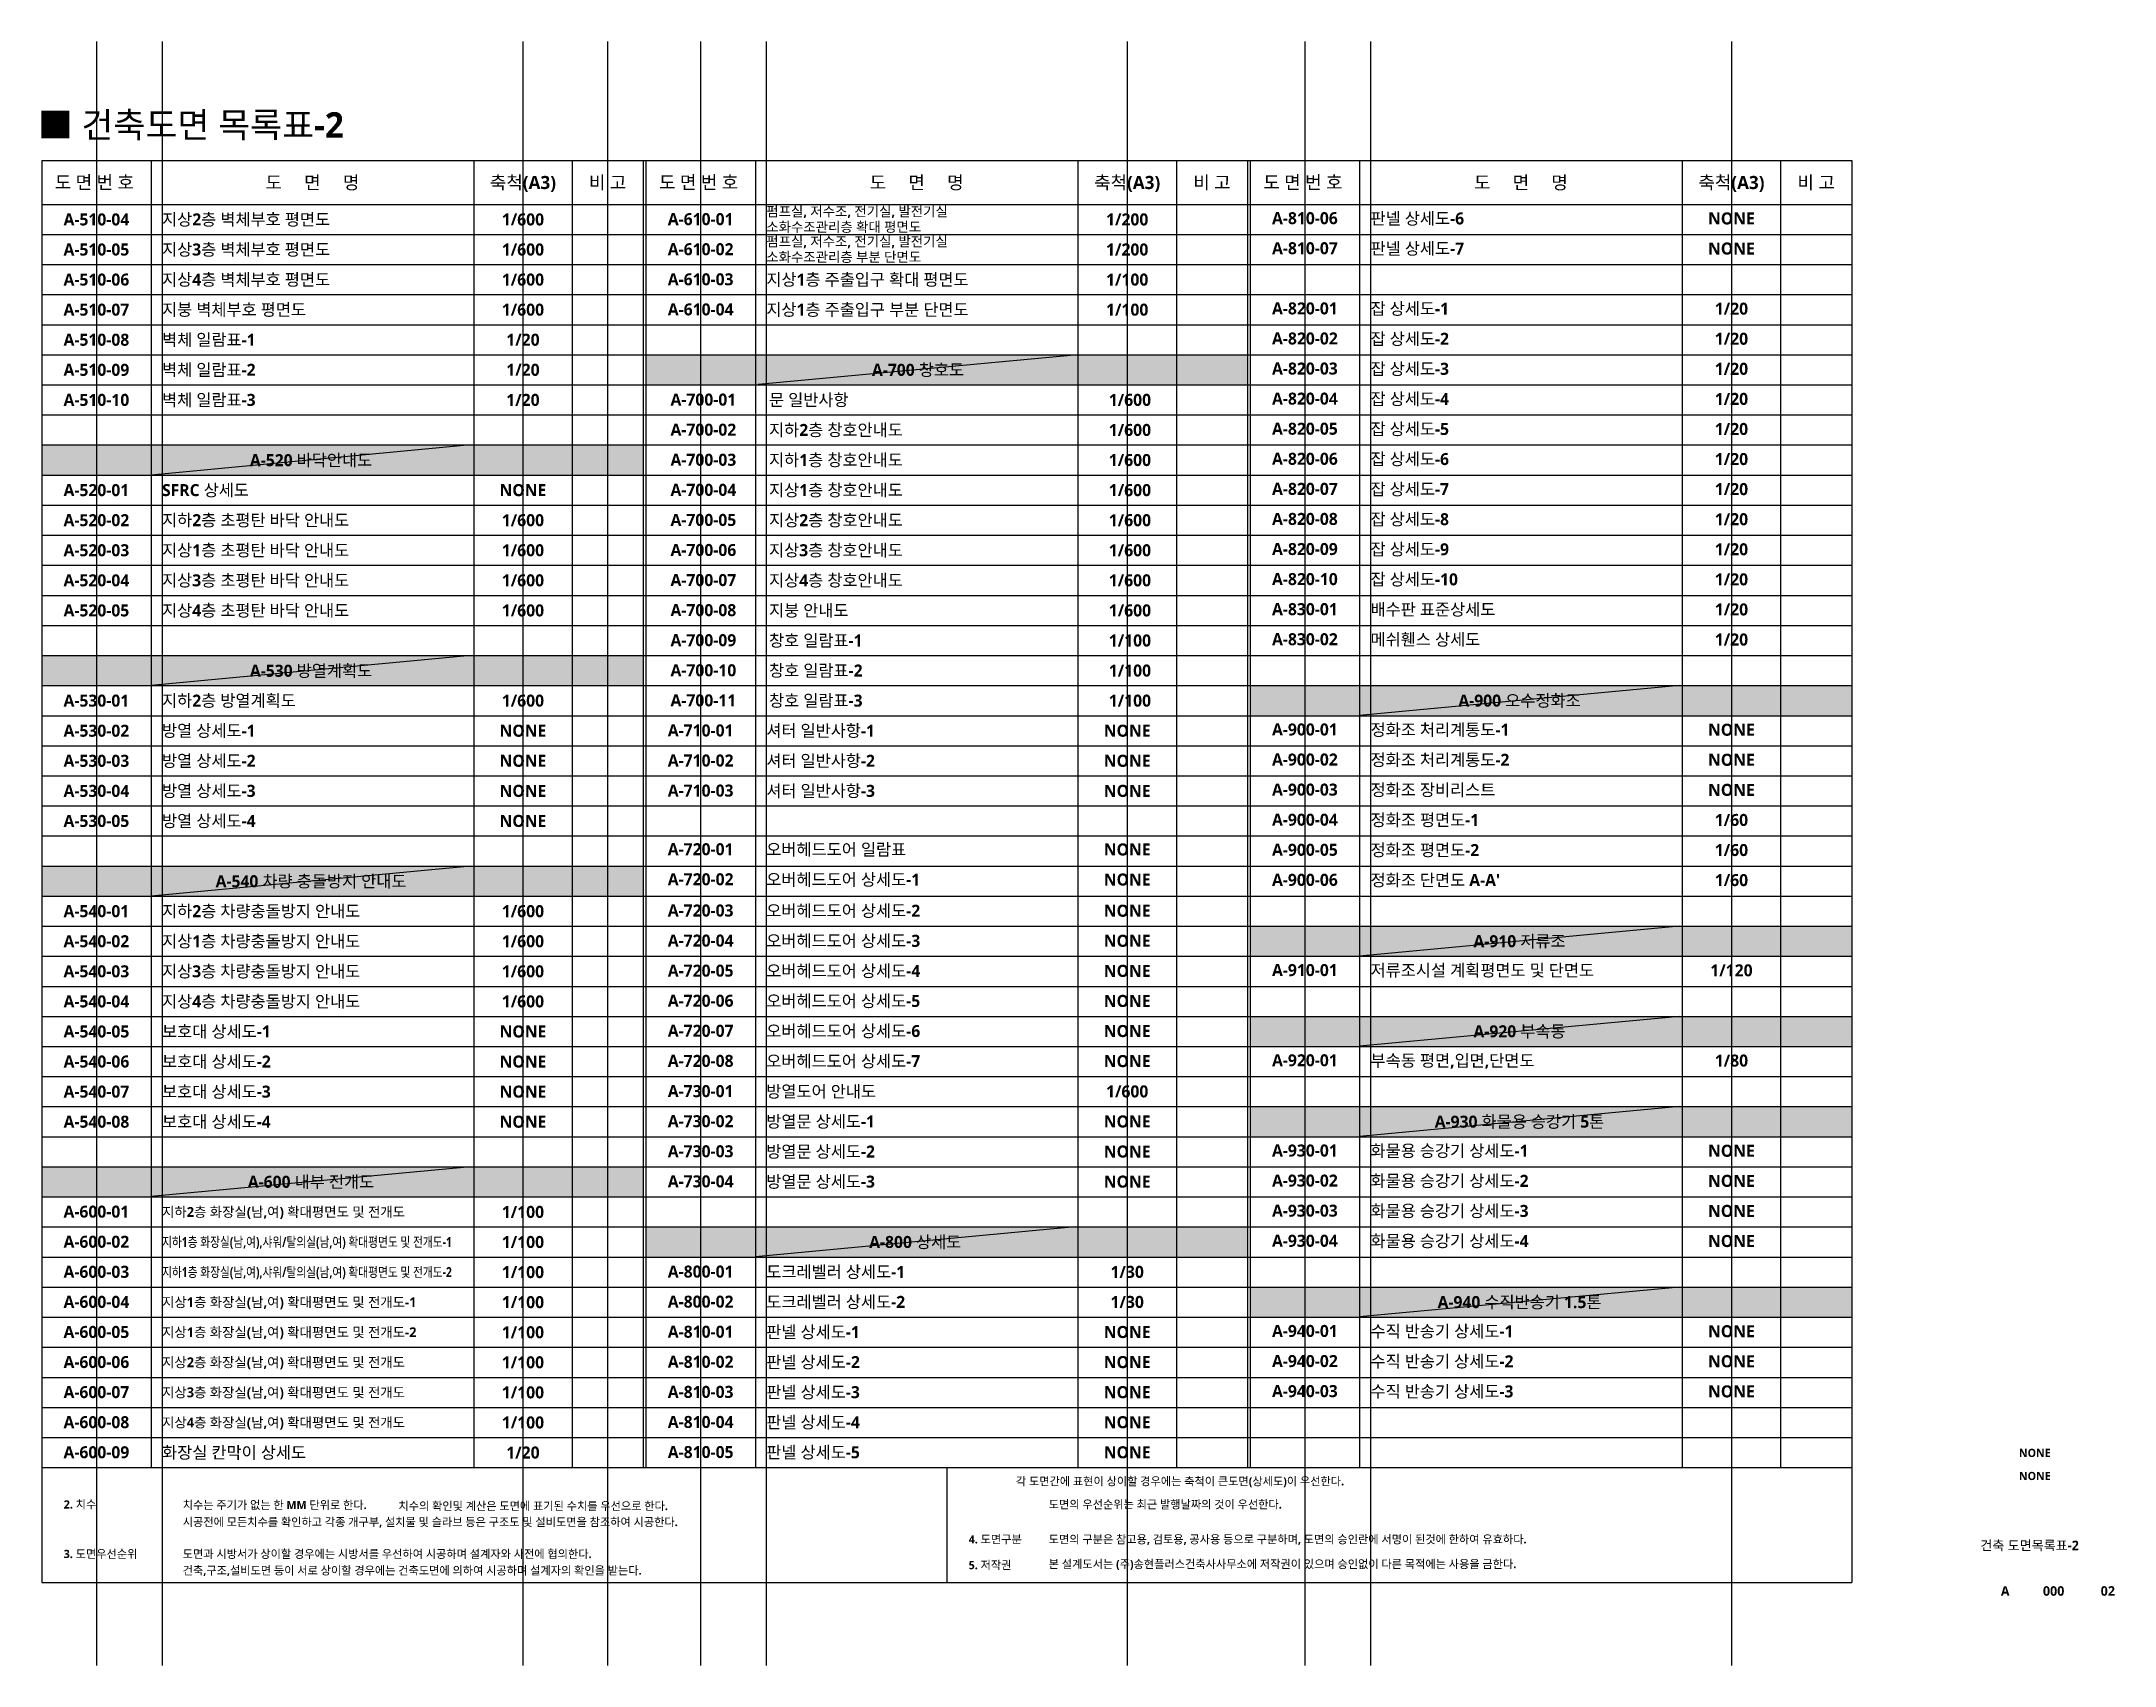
# Model space of a CAD drawing. Header units: millimetres. Extents: x 2420 to 190005487, y -34769 to 455456909.
# Drawn here: x 44420 to 82331, y -34769 to -5069 of the extents above; entities that cross this region are included whole.
import ezdxf
from ezdxf.enums import TextEntityAlignment as Align

# ---------------------------------------------------------------- set-up
doc = ezdxf.new("R2010")
doc.units = ezdxf.units.MM
doc.header["$LTSCALE"] = 400
doc.header["$MEASUREMENT"] = 0
for name, color, linetype in [('A-ANNO-GRA1', 7, 'CONTINUOUS'), ('A-ANNO-GRA3', 252, 'CONTINUOUS'), ('A-ANNO-TEXT1', 7, 'CONTINUOUS'), ('A-ANNO-TITL', 7, 'CONTINUOUS')]:
    doc.layers.add(name, color=color, linetype=linetype)
doc.layers.add('G(그리드1)', color=185, linetype='CONTINUOUS', plot=False)
doc.styles.add('SH_대대리576', font='NanumGothicBold.ttf')

msp = doc.modelspace()

# ---------------------------------------------------------------- texts
at = {"layer": 'A-ANNO-TEXT1', "style": 'SH_대대리576'}
for s, height, p in [('■ 건축도면 목록표-2', 466.56, (44356, -6830)), ('각 도면간에 표현이 상이할 경우에는 축척이 큰도면(상세도)이 우선한다.', 150, (62240, -31475)), ('2. 치수', 150, (44827, -31898)), ('치수는 주기가 없는 한 MM 단위로 한다.', 150, (47003, -31908)), ('치수의 확인및 계산은 도면에 표기된 수치를 우선으로 한다.', 150, (50947, -31927)), ('도면의 우선순위는 최근 발행날짜의 것이 우선한다.', 150, (62840, -31898)), ('시공전에 모든치수를 확인하고 각종 개구부, 설치물 및 슬라브 등은 구조도 및 설비도면을 참조하여 시공한다.', 150, (47003, -32220)), ('4. 도면구분', 150, (61376, -32537)), ('도면의 구분은 참고용, 검토용, 공사용 등으로 구분하며, 도면의 승인란에 서명이 된것에 한하여 유효하다.', 150, (62840, -32537)), ('3. 도면우선순위', 150, (44827, -32804)), ('도면과 시방서가 상이할 경우에는 시방서를 우선하여 시공하며 설계자와 사전에 협의한다.', 150, (47003, -32804)), ('건축,구조,설비도면 등이 서로 상이할 경우에는 건축도면에 의하여 시공하며 설계자의 확인을 받는다.', 150, (47003, -33107)), ('5. 저작권', 150, (61376, -33008)), ('본 설계도서는 (주)송현플러스건축사사무소에 저작권이 있으며 승인없이 다른 목적에는 사용을 금한다.', 150, (62840, -32989))]:
    msp.add_text(s, height=height, dxfattribs=at).set_placement(p)
for s, height, p in [('도 면 번 호', 240, (45388, -7640)), ('도 면 번 호', 240, (56438, -7640)), ('도 면 번 호', 240, (67488, -7640)), ('A-700 창호도', 220, (60450, -11071)), ('A-520 바닥안내도', 220, (49350, -12724)), ('A-530 방열계획도', 220, (49350, -16574)), ('A-900 오수정화조', 220, (71450, -17121)), ('A-540 차량 충돌방지 안내도', 220, (49350, -20424)), ('A-910 저류조', 220, (71450, -21521)), ('A-920 부속동', 220, (71450, -23171)), ('A-930 화물용 승강기 5톤', 220, (71450, -24821)), ('A-600 내부 전개도', 220, (49349, -25921)), ('A-800 상세도', 220, (60399, -27021)), ('A-940 수직반송기 1.5톤', 220, (71450, -28121))]:
    msp.add_text(s, height=height, dxfattribs=at).set_placement(p, align=Align.MIDDLE)
for s, height, p in [('도     면     명', 240, (49375, -7649)), ('축척(A3)', 240, (53225, -7649)), ('비 고', 240, (54775, -7649)), ('도     면     명', 240, (60425, -7649)), ('축척(A3)', 240, (64275, -7649)), ('비 고', 240, (65825, -7649)), ('도     면     명', 240, (71475, -7649)), ('축척(A3)', 240, (75325, -7649)), ('비 고', 240, (76875, -7649)), ('A-510-04', 220, (45425, -8324)), ('1/600', 220, (53225, -8324)), ('A-610-01', 220, (56475, -8319)), ('1/200', 220, (64275, -8324)), ('A-510-05', 220, (45425, -8874)), ('1/600', 220, (53225, -8874)), ('A-610-02', 220, (56475, -8869)), ('1/200', 220, (64275, -8874)), ('A-510-06', 220, (45425, -9424)), ('1/600', 220, (53225, -9424)), ('A-610-03', 220, (56475, -9419)), ('1/100', 220, (64275, -9424)), ('A-610-04', 220, (56475, -9969)), ('A-820-01', 220, (67525, -9951)), ('1/20', 220, (75325, -9956)), ('A-510-07', 220, (45425, -9974)), ('1/600', 220, (53225, -9974)), ('1/100', 220, (64275, -9974)), ('A-510-08', 220, (45425, -10524)), ('1/20', 220, (53225, -10524)), ('A-820-02', 220, (67525, -10501)), ('1/20', 220, (75325, -10506)), ('A-510-09', 220, (45425, -11074)), ('1/20', 220, (53225, -11074)), ('A-820-03', 220, (67525, -11051)), ('1/20', 220, (75325, -11056)), ('A-510-10', 220, (45425, -11624)), ('1/20', 220, (53225, -11624)), ('A-700-01', 220, (56525, -11619)), ('1/600', 220, (64325, -11624)), ('A-820-04', 220, (67525, -11601)), ('1/20', 220, (75325, -11606)), ('A-700-02', 220, (56525, -12169)), ('1/600', 220, (64325, -12174)), ('A-820-05', 220, (67525, -12151)), ('1/20', 220, (75325, -12156)), ('A-700-03', 220, (56525, -12719)), ('1/600', 220, (64325, -12724)), ('A-820-06', 220, (67525, -12701)), ('1/20', 220, (75325, -12706)), ('A-520-01', 220, (45425, -13274)), ('NONE', 220, (53225, -13274)), ('A-700-04', 220, (56525, -13269)), ('1/600', 220, (64325, -13274)), ('A-820-07', 220, (67525, -13251)), ('1/20', 220, (75325, -13256)), ('A-520-02', 220, (45425, -13824)), ('1/600', 220, (53225, -13824)), ('A-700-05', 220, (56525, -13819)), ('1/600', 220, (64325, -13824)), ('A-820-08', 220, (67525, -13801)), ('1/20', 220, (75325, -13806)), ('A-520-03', 220, (45425, -14374)), ('1/600', 220, (53225, -14374)), ('A-700-06', 220, (56525, -14369)), ('1/600', 220, (64325, -14374)), ('A-820-09', 220, (67525, -14351)), ('1/20', 220, (75325, -14356)), ('A-520-04', 220, (45425, -14924)), ('1/600', 220, (53225, -14924)), ('A-700-07', 220, (56525, -14919)), ('1/600', 220, (64325, -14924)), ('A-820-10', 220, (67525, -14901)), ('1/20', 220, (75325, -14906)), ('A-520-05', 220, (45425, -15474)), ('1/600', 220, (53225, -15474)), ('A-700-08', 220, (56525, -15469)), ('1/600', 220, (64325, -15474)), ('A-830-01', 220, (67525, -15451)), ('1/20', 220, (75325, -15456)), ('A-700-09', 220, (56525, -16019)), ('1/100', 220, (64325, -16024)), ('A-830-02', 220, (67525, -16001)), ('1/20', 220, (75325, -16006)), ('A-700-10', 220, (56525, -16569)), ('1/100', 220, (64325, -16574)), ('A-530-01', 220, (45425, -17124)), ('1/600', 220, (53225, -17124)), ('A-700-11', 220, (56525, -17119)), ('1/100', 220, (64325, -17124)), ('A-530-02', 220, (45425, -17674)), ('NONE', 220, (53225, -17674)), ('A-710-01', 220, (56475, -17669)), ('NONE', 220, (64275, -17674)), ('A-900-01', 220, (67525, -17651)), ('NONE', 220, (75325, -17656)), ('A-530-03', 220, (45425, -18224)), ('NONE', 220, (53225, -18224)), ('A-710-02', 220, (56475, -18219)), ('NONE', 220, (64275, -18224)), ('A-900-02', 220, (67525, -18201)), ('NONE', 220, (75325, -18206)), ('A-530-04', 220, (45425, -18774)), ('NONE', 220, (53225, -18774)), ('A-900-03', 220, (67525, -18751)), ('NONE', 220, (75325, -18756)), ('A-530-05', 220, (45425, -19324)), ('NONE', 220, (53225, -19324)), ('A-900-04', 220, (67525, -19301)), ('1/60', 220, (75325, -19306)), ('A-900-05', 220, (67525, -19851)), ('1/60', 220, (75325, -19856)), ('A-900-06', 220, (67525, -20401)), ('1/60', 220, (75325, -20406)), ('A-540-01', 220, (45425, -20974)), ('1/600', 220, (53225, -20974)), ('A-540-02', 220, (45425, -21524)), ('1/600', 220, (53225, -21524)), ('A-540-03', 220, (45425, -22074)), ('1/600', 220, (53225, -22074)), ('A-910-01', 220, (67525, -22051)), ('1/120', 220, (75325, -22056)), ('A-540-04', 220, (45425, -22624)), ('1/600', 220, (53225, -22624)), ('A-540-05', 220, (45426, -23174)), ('NONE', 220, (53226, -23174)), ('A-720-07', 220, (56475, -23162)), ('NONE', 220, (64275, -23166)), ('A-540-06', 220, (45426, -23724)), ('NONE', 220, (53226, -23724)), ('A-720-08', 220, (56475, -23712)), ('NONE', 220, (64275, -23716)), ('A-920-01', 220, (67525, -23701)), ('1/80', 220, (75325, -23706)), ('A-540-07', 220, (45426, -24274)), ('NONE', 220, (53226, -24274)), ('A-730-01', 220, (56475, -24265)), ('1/600', 220, (64275, -24270)), ('A-540-08', 220, (45426, -24824)), ('NONE', 220, (53226, -24824)), ('A-730-02', 220, (56475, -24815)), ('NONE', 220, (64275, -24820)), ('A-730-03', 220, (56475, -25365)), ('NONE', 220, (64275, -25370)), ('A-730-04', 220, (56475, -25915)), ('NONE', 220, (64275, -25920)), ('A-600-01', 220, (45425, -26469)), ('1/100', 220, (53225, -26474)), ('A-600-02', 220, (45425, -27019)), ('1/100', 220, (53225, -27024)), ('A-600-03', 220, (45425, -27569)), ('1/100', 220, (53225, -27574)), ('A-600-04', 220, (45425, -28119)), ('1/100', 220, (53225, -28124)), ('A-600-05', 220, (45425, -28669)), ('1/100', 220, (53225, -28674)), ('A-600-06', 220, (45425, -29219)), ('1/100', 220, (53225, -29224)), ('A-600-07', 220, (45425, -29769)), ('1/100', 220, (53225, -29774)), ('A-600-08', 220, (45425, -30319)), ('1/100', 220, (53225, -30324)), ('A-600-09', 220, (45425, -30869)), ('1/20', 220, (53225, -30874))]:
    msp.add_text(s, height=height, dxfattribs=at).set_placement(p, align=Align.MIDDLE_CENTER)
for s, height, p in [('지상2층 벽체부호 평면도', 220, (46625, -8324)), ('펌프실, 저수조, 전기실, 발전기실', 180, (57675, -8178)), ('소화수조관리층 확대 평면도', 180, (57675, -8461)), ('펌프실, 저수조, 전기실, 발전기실', 180, (57675, -8728)), ('지상3층 벽체부호 평면도', 220, (46625, -8874)), ('소화수조관리층 부분 단면도', 180, (57675, -9011)), ('지상4층 벽체부호 평면도', 220, (46625, -9424)), ('지상1층 주출입구 확대 평면도', 220, (57675, -9424)), ('지붕 벽체부호 평면도', 220, (46625, -9974)), ('지상1층 주출입구 부분 단면도', 220, (57675, -9974)), ('잡 상세도-1', 220, (68725, -9956)), ('벽체 일람표-1', 220, (46625, -10524)), ('잡 상세도-2', 220, (68725, -10506)), ('벽체 일람표-2', 220, (46625, -11074)), ('잡 상세도-3', 220, (68725, -11056)), ('벽체 일람표-3', 220, (46625, -11624)), ('문 일반사항', 220, (57725, -11624)), ('잡 상세도-4', 220, (68725, -11606)), ('지하2층 창호안내도', 220, (57725, -12174)), ('잡 상세도-5', 220, (68725, -12156)), ('지하1층 창호안내도', 220, (57725, -12724)), ('잡 상세도-6', 220, (68725, -12706)), ('SFRC 상세도', 220, (46625, -13274)), ('지상1층 창호안내도', 220, (57725, -13274)), ('잡 상세도-7', 220, (68725, -13256)), ('지하2층 초평탄 바닥 안내도', 220, (46625, -13824)), ('지상2층 창호안내도', 220, (57725, -13824)), ('잡 상세도-8', 220, (68725, -13806)), ('지상1층 초평탄 바닥 안내도', 220, (46625, -14374)), ('지상3층 창호안내도', 220, (57725, -14374)), ('잡 상세도-9', 220, (68725, -14356)), ('지상3층 초평탄 바닥 안내도', 220, (46625, -14924)), ('지상4층 창호안내도', 220, (57725, -14924)), ('잡 상세도-10', 220, (68725, -14906)), ('지상4층 초평탄 바닥 안내도', 220, (46625, -15474)), ('지붕 안내도', 220, (57725, -15474)), ('배수판 표준상세도', 220, (68725, -15456)), ('창호 일람표-1', 220, (57725, -16024)), ('메쉬휀스 상세도', 220, (68725, -16006)), ('창호 일람표-2', 220, (57725, -16574)), ('지하2층 방열계획도', 220, (46625, -17124)), ('창호 일람표-3', 220, (57725, -17124)), ('방열 상세도-1', 220, (46625, -17674)), ('셔터 일반사항-1', 220, (57675, -17674)), ('정화조 처리계통도-1', 220, (68725, -17656)), ('방열 상세도-2', 220, (46625, -18224)), ('셔터 일반사항-2', 220, (57675, -18224)), ('정화조 처리계통도-2', 220, (68725, -18206)), ('방열 상세도-3', 220, (46625, -18774)), ('정화조 장비리스트', 220, (68725, -18756)), ('방열 상세도-4', 220, (46625, -19324)), ('정화조 평면도-1', 220, (68725, -19306)), ('정화조 평면도-2', 220, (68725, -19856)), ("정화조 단면도 A-A'", 220, (68725, -20406)), ('지하2층 차량충돌방지 안내도', 220, (46625, -20974)), ('지상1층 차량충돌방지 안내도', 220, (46625, -21524)), ('지상3층 차량충돌방지 안내도', 220, (46625, -22074)), ('저류조시설 계획평면도 및 단면도', 220, (68725, -22056)), ('지상4층 차량충돌방지 안내도', 220, (46625, -22624)), ('보호대 상세도-1', 220, (46626, -23174)), ('오버헤드도어 상세도-6', 220, (57675, -23166)), ('보호대 상세도-2', 220, (46626, -23724)), ('오버헤드도어 상세도-7', 220, (57675, -23716)), ('부속동 평면,입면,단면도', 220, (68725, -23706)), ('보호대 상세도-3', 220, (46626, -24274)), ('방열도어 안내도', 220, (57675, -24270)), ('보호대 상세도-4', 220, (46626, -24824)), ('방열문 상세도-1', 220, (57675, -24820)), ('방열문 상세도-2', 220, (57675, -25370)), ('방열문 상세도-3', 220, (57675, -25920)), ('지하2층 화장실(남,여) 확대평면도 및 전개도 ', 180, (46625, -26474)), ('지상1층 화장실(남,여) 확대평면도 및 전개도-1', 180, (46625, -28124)), ('지상1층 화장실(남,여) 확대평면도 및 전개도-2', 180, (46625, -28674)), ('지상2층 화장실(남,여) 확대평면도 및 전개도', 180, (46625, -29224)), ('지상3층 화장실(남,여) 확대평면도 및 전개도', 180, (46625, -29774)), ('지상4층 화장실(남,여) 확대평면도 및 전개도', 180, (46625, -30324)), ('화장실 칸막이 상세도', 220, (46625, -30874))]:
    msp.add_text(s, height=height, dxfattribs=at).set_placement(p, align=Align.MIDDLE_LEFT)
at = {"layer": 'A-ANNO-TEXT1', "color": 1, "style": 'SH_대대리576'}
for s, p in [('A-810-06', (67525, -8301)), ('NONE', (75325, -8306)), ('A-810-07', (67525, -8851)), ('NONE', (75325, -8856)), ('A-710-03', (56475, -18769)), ('NONE', (64275, -18774)), ('A-720-01', (56475, -19841)), ('NONE', (64275, -19846)), ('A-720-02', (56475, -20391)), ('NONE', (64275, -20396)), ('A-720-03', (56475, -20962)), ('NONE', (64275, -20966)), ('A-720-04', (56475, -21512)), ('NONE', (64275, -21516)), ('A-720-05', (56475, -22062)), ('NONE', (64275, -22066)), ('A-720-06', (56475, -22612)), ('NONE', (64275, -22616)), ('A-930-01', (67525, -25351)), ('NONE', (75325, -25356)), ('A-930-02', (67525, -25901)), ('NONE', (75325, -25906)), ('A-930-03', (67525, -26451)), ('NONE', (75325, -26456)), ('A-930-04', (67525, -27001)), ('NONE', (75325, -27006)), ('A-800-01', (56475, -27565)), ('1/30', (64275, -27570)), ('A-800-02', (56475, -28115)), ('1/30', (64275, -28120)), ('A-810-01', (56475, -28665)), ('NONE', (64275, -28670)), ('A-940-01', (67525, -28651)), ('NONE', (75325, -28656)), ('A-810-02', (56475, -29215)), ('NONE', (64275, -29220)), ('A-940-02', (67525, -29201)), ('NONE', (75325, -29206)), ('A-810-03', (56475, -29765)), ('NONE', (64275, -29770)), ('A-940-03', (67525, -29751)), ('NONE', (75325, -29756)), ('A-810-04', (56475, -30315)), ('NONE', (64275, -30320)), ('A-810-05', (56475, -30865)), ('NONE', (64275, -30870))]:
    msp.add_text(s, height=220, dxfattribs=at).set_placement(p, align=Align.MIDDLE_CENTER)
for s, p in [('판넬 상세도-6', (68725, -8306)), ('판넬 상세도-7', (68725, -8856)), ('셔터 일반사항-3', (57675, -18774)), ('오버헤드도어 일람표', (57675, -19846)), ('오버헤드도어 상세도-1', (57675, -20396)), ('오버헤드도어 상세도-2', (57675, -20966)), ('오버헤드도어 상세도-3', (57675, -21516)), ('오버헤드도어 상세도-4', (57675, -22066)), ('오버헤드도어 상세도-5', (57675, -22616)), ('화물용 승강기 상세도-1', (68725, -25356)), ('화물용 승강기 상세도-2', (68725, -25906)), ('화물용 승강기 상세도-3', (68725, -26456)), ('화물용 승강기 상세도-4', (68725, -27006)), ('도크레벨러 상세도-1', (57675, -27570)), ('도크레벨러 상세도-2', (57675, -28120)), ('판넬 상세도-1', (57675, -28670)), ('수직 반송기 상세도-1', (68725, -28656)), ('판넬 상세도-2', (57675, -29220)), ('수직 반송기 상세도-2', (68725, -29206)), ('판넬 상세도-3', (57675, -29770)), ('수직 반송기 상세도-3', (68725, -29756)), ('판넬 상세도-4', (57675, -30320)), ('판넬 상세도-5', (57675, -30870))]:
    msp.add_text(s, height=220, dxfattribs=at).set_placement(p, align=Align.MIDDLE_LEFT)
at = {"layer": 'A-ANNO-TEXT1', "style": 'SH_대대리576', "width": 0.8}
for s, p in [('지하1층 화장실(남,여),샤워/탈의실(남,여) 확대평면도 및 전개도-1 ', (46625, -27024)), ('지하1층 화장실(남,여),샤워/탈의실(남,여) 확대평면도 및 전개도-2 ', (46625, -27574))]:
    msp.add_text(s, height=180, dxfattribs=at).set_placement(p, align=Align.MIDDLE_LEFT)
at = {"layer": 'A-ANNO-TITL', "style": 'SH_대대리576'}
for s, height, p in [('NONE', 150, (80873, -30881)), ('NONE', 150, (80873, -31303)), ('건축 도면목록표-2', 175, (80778, -32571)), ('A', 175, (80331, -33406)), ('000', 175, (81217, -33406)), ('02', 175, (82208, -33406))]:
    msp.add_text(s, height=height, dxfattribs=at).set_placement(p, align=Align.MIDDLE)

# ---------------------------------------------------------------- hatches: boundary and pattern name
at = {"layer": 'A-ANNO-GRA3', "transparency": 33554687}
h = msp.add_hatch(color=256, dxfattribs=at)
h.dxf.hatch_style = 1
h.paths.add_polyline_path([(66475, -11349), (55475, -11349), (55475, -10799), (66475, -10799)])
h = msp.add_hatch(color=256, dxfattribs=at)
h.dxf.hatch_style = 1
h.paths.add_polyline_path([(55425, -12999), (44425, -12999), (44425, -12449), (55425, -12449)])
h = msp.add_hatch(color=256, dxfattribs=at)
h.dxf.hatch_style = 1
h.paths.add_polyline_path([(55425, -16849), (44425, -16849), (44425, -16299), (55425, -16299)])
h = msp.add_hatch(color=256, dxfattribs=at)
h.dxf.hatch_style = 1
h.paths.add_polyline_path([(77525, -17399), (66525, -17399), (66525, -16849), (77525, -16849)])
h = msp.add_hatch(color=256, dxfattribs=at)
h.dxf.hatch_style = 1
h.paths.add_polyline_path([(55425, -20699), (44425, -20699), (44425, -20149), (55425, -20149)])
h = msp.add_hatch(color=256, dxfattribs=at)
h.dxf.hatch_style = 1
h.paths.add_polyline_path([(77525, -21799), (66525, -21799), (66525, -21249), (77525, -21249)])
h = msp.add_hatch(color=256, dxfattribs=at)
h.dxf.hatch_style = 1
h.paths.add_polyline_path([(77525, -23449), (66525, -23449), (66525, -22899), (77525, -22899)])
h = msp.add_hatch(color=256, dxfattribs=at)
h.dxf.hatch_style = 1
h.paths.add_polyline_path([(77525, -25099), (66525, -25099), (66525, -24549), (77525, -24549)])
h = msp.add_hatch(color=256, dxfattribs=at)
h.dxf.hatch_style = 1
h.paths.add_polyline_path([(55424, -26199), (44424, -26199), (44424, -25649), (55424, -25649)])
h = msp.add_hatch(color=256, dxfattribs=at)
h.dxf.hatch_style = 1
h.paths.add_polyline_path([(66474, -27299), (55474, -27299), (55474, -26749), (66474, -26749)])
h = msp.add_hatch(color=256, dxfattribs=at)
h.dxf.hatch_style = 1
h.paths.add_polyline_path([(77525, -28399), (66525, -28399), (66525, -27849), (77525, -27849)])

# ---------------------------------------------------------------- linework, layer by layer
at = {"layer": 'A-ANNO-GRA1'}
for p, q in [((44425, -7249), (44425, -33249)), ((44425, -7249), (77525, -7249)), ((46425, -7249), (46425, -31149)), ((52325, -7249), (52325, -31149)), ((54125, -7249), (54125, -31149)), ((55425, -7249), (55425, -31149)), ((55475, -7249), (55475, -31149)), ((57475, -7249), (57475, -31149)), ((63375, -7249), (63375, -31149)), ((65175, -7249), (65175, -31149)), ((66475, -7249), (66475, -31149)), ((66525, -7249), (66525, -31149)), ((68525, -7249), (68525, -31149)), ((74425, -7249), (74425, -31149)), ((76225, -7249), (76225, -31149)), ((77525, -7249), (77525, -33249)), ((44425, -8049), (77525, -8049)), ((44425, -8599), (77525, -8599)), ((44425, -9149), (77525, -9149)), ((44425, -9699), (77525, -9699)), ((44425, -10249), (77525, -10249)), ((44425, -10799), (77525, -10799)), ((44425, -11349), (77525, -11349)), ((44425, -11899), (77525, -11899)), ((44425, -12449), (77525, -12449)), ((44425, -12999), (77525, -12999)), ((44425, -13549), (77525, -13549)), ((44425, -14099), (77525, -14099)), ((44425, -14649), (77525, -14649)), ((44425, -15199), (77525, -15199)), ((44425, -15749), (77525, -15749)), ((44425, -16299), (77525, -16299)), ((44425, -16849), (77525, -16849)), ((44425, -17399), (77525, -17399)), ((44425, -17949), (77525, -17949)), ((44425, -18499), (77525, -18499)), ((44425, -19049), (77525, -19049)), ((44425, -19599), (77525, -19599)), ((44425, -20149), (77525, -20149)), ((44425, -20699), (77525, -20699)), ((44425, -21249), (77525, -21249)), ((44425, -21799), (77525, -21799)), ((44425, -22349), (77525, -22349)), ((44425, -22899), (77525, -22899)), ((44425, -23449), (77525, -23449)), ((44425, -23999), (77525, -23999)), ((44425, -24549), (77525, -24549)), ((44425, -25099), (77525, -25099)), ((44425, -25649), (77525, -25649)), ((44425, -26199), (77525, -26199)), ((44425, -26749), (77525, -26749)), ((44425, -27299), (77525, -27299)), ((44425, -27849), (77525, -27849)), ((44425, -28399), (77525, -28399)), ((44425, -28949), (77525, -28949)), ((44425, -29499), (77525, -29499)), ((44425, -30049), (77525, -30049)), ((44425, -30599), (77525, -30599)), ((44425, -31149), (77525, -31149)), ((60975, -31149), (60975, -33249)), ((44425, -33249), (77525, -33249))]:
    msp.add_line(p, q, dxfattribs=at)
at = {"layer": 'G(그리드1)'}
for p, q in [((45425, -5069), (45425, -34769)), ((46625, -5069), (46625, -34769)), ((53225, -5069), (53225, -34769)), ((54775, -34769), (54775, -5069)), ((56475, -5069), (56475, -34769)), ((57675, -5069), (57675, -34769)), ((64275, -5069), (64275, -34769)), ((67525, -5069), (67525, -34769)), ((68725, -5069), (68725, -34769)), ((75325, -5069), (75325, -34769)), ((63375, -10799), (57525, -11344)), ((52275, -12449), (46425, -12999)), ((52275, -16299), (46425, -16849)), ((74375, -16849), (68525, -17394)), ((52275, -20149), (46425, -20699)), ((74375, -21249), (68525, -21794)), ((74375, -22899), (68525, -23444)), ((74375, -24549), (68525, -25094)), ((52274, -25649), (46425, -26194)), ((63324, -26749), (57475, -27294)), ((74375, -27849), (68525, -28394))]:
    msp.add_line(p, q, dxfattribs=at)

msp.set_redraw_order([(e.dxf.handle, doc.entitydb.next_handle()) for e in msp.query("TEXT MTEXT ATTDEF DIMENSION ARC_DIMENSION")])  # texts and dimensions are drawn at this point

doc.saveas('drawing.dxf')
